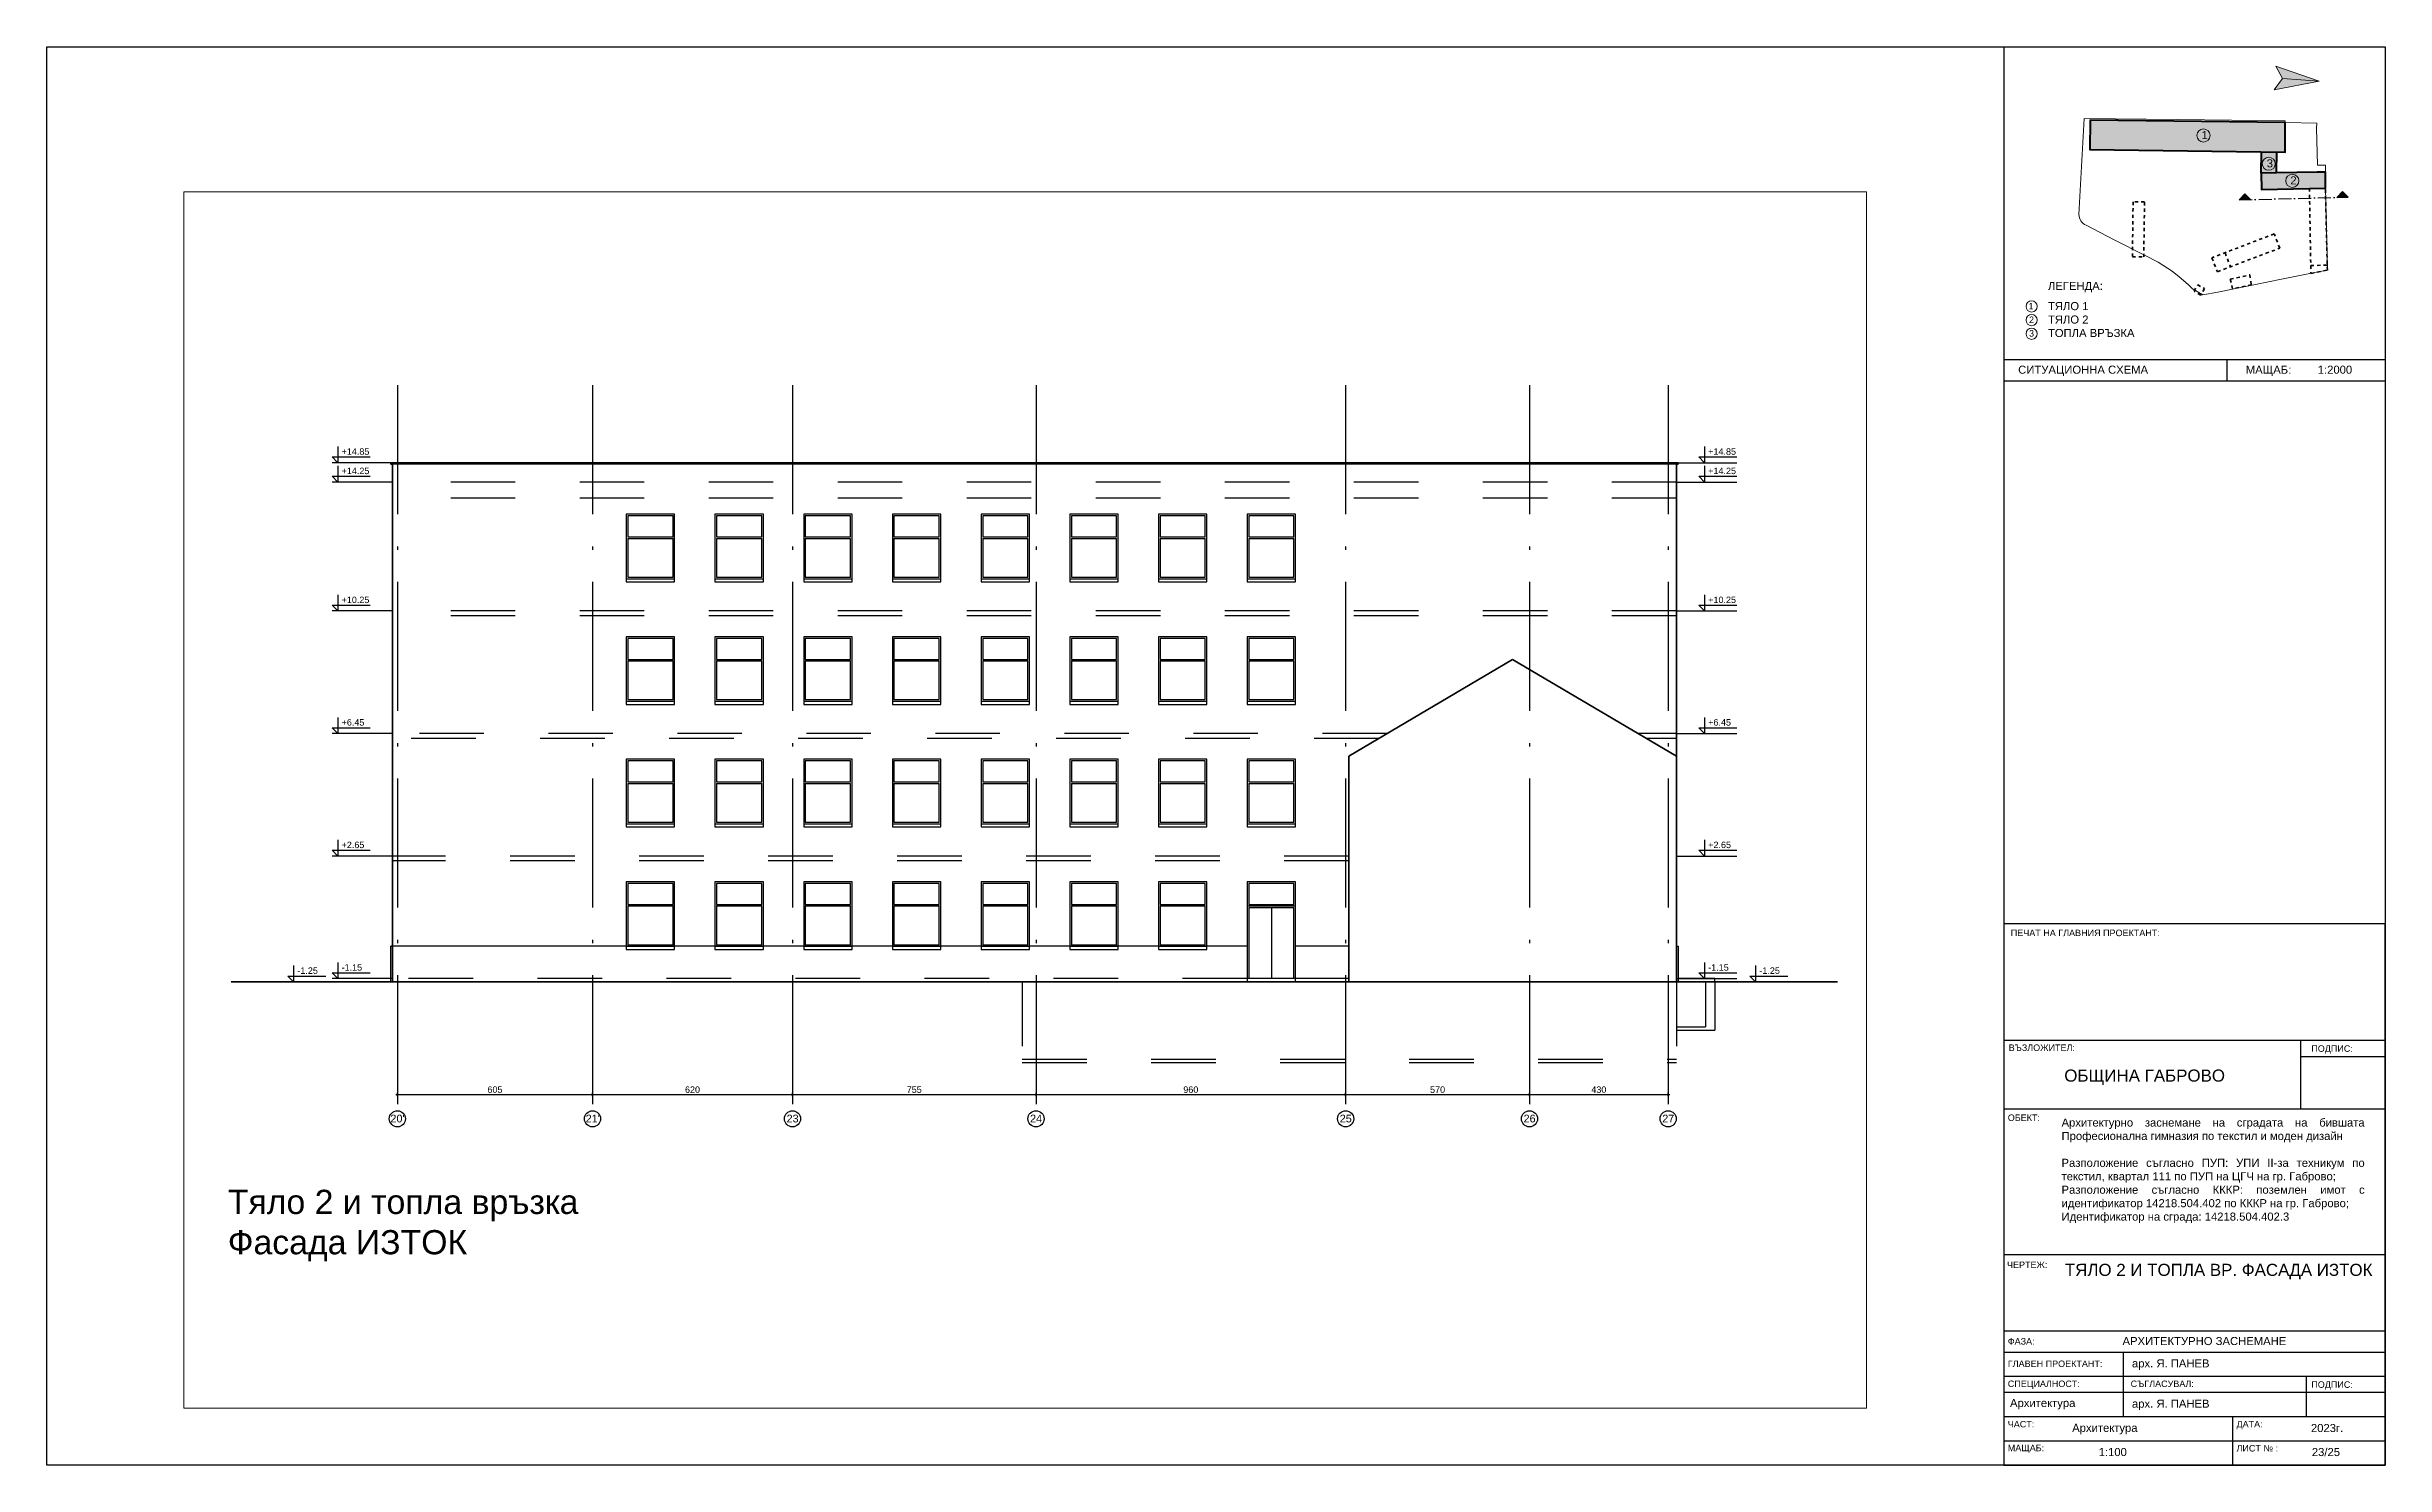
# Paper-space layout 'Т2 ФАС ИЗТОК' of a CAD drawing. Header units: inches. Extents: x 20 to 745, y 5 to 445.
# The model-space entities are those that its viewports show. They can reach past a viewport. Long polylines and large blocks are cut down to what shows.
import ezdxf

# ---------------------------------------------------------------- set-up
doc = ezdxf.new("R2010")
doc.units = ezdxf.units.IN
doc.header["$MEASUREMENT"] = 0
doc.linetypes.add('DashDot', pattern=[0.6, 0.4, -0.1, 0, -0.1])
doc.linetypes.add('Hidden', pattern=[0.4, 0.2, -0.2])
for name, color, linetype, lineweight in [('Линия на разрез', 252, 'DashDot', 25), ('Надписи коти външни', 252, 'Continuous', 25), ('Надписи нива', 252, 'Continuous', 25), ('Надписи Оси', 252, 'Continuous', 25), ('Оси', 252, 'DashDot', 25), ('Ситуация дебела линия', 7, 'Continuous', 70), ('Ситуация имот', 7, 'Continuous', 20), ('Ситуация тънка линия', 7, 'Continuous', 35), ('Фасади Разрези дебело', 7, 'Continuous', 35), ('Фасади Разрези пунктир', 253, 'Hidden', 25), ('Фасади Разрези тънко', 253, 'Continuous', 25)]:
    doc.layers.add(name, color=color, linetype=linetype, lineweight=lineweight)
doc.layers.add('Ситуация щрих', color=7, linetype='Continuous', lineweight=18, true_color=0xdbdbdb, transparency=0.25)
doc.styles.add('Arial Regular', font='arial.ttf')
doc.styles.get("Standard").update_dxf_attribs({"font": 'arial.ttf'})
doc.dimstyles.new('Annotative', dxfattribs={"dimscale": 0, "dimtxt": 20, "dimasz": 5, "dimexe": 5, "dimexo": 5, "dimgap": 5, "dimtad": 1, "dimdec": 0, "dimzin": 0, "dimdsep": 46, "dimtxsty": 'Standard', "dimblk": 'ARCHTICK', "dimcen": 5, "dimdle": 5, "dimadec": 0, "dimazin": 0, "dimtfac": 1, "dimtdec": 0, "dimtofl": 0, "dimtmove": 0, "dimatfit": 3, "dimldrblk": 'ARCHTICK', "dimfxl": 5, "dimfxlon": 1, "dimtolj": 1, "dimtzin": 0, "dimarcsym": 1})

psp = doc.layouts.new('Т2 ФАС ИЗТОК')

# ---------------------------------------------------------------- texts
at = {"attachment_point": 1}
for s, insert, char_height, width in [('{\\C256;\\c0;1}', (688.04, 418.86), 2.5, 2.3512), ('{\\C256;\\c0;3}', (708.29, 410.09), 2.5, 2.3512), ('{\\C256;\\c0;2}', (715.59, 404.81), 2.5, 2.3512), ('\\pxsm1.5;{\\C256;\\c0;ЛЕГЕНДА:\\P\\psm1;ТЯЛО 1\\PТЯЛО 2\\P\\psm1.5;ТОПЛА ВРЪЗКА}', (640.44, 372.06), 2.5, 104.1364), ('\\pxqc;{\\C256;\\c0;1}', (633.73, 365.57), 2, 2.9389), ('\\pxqc;{\\C256;\\c0;3}', (633.88, 357.1), 2, 2.9389), ('\\pxqc;{\\C256;\\c0;2}', (633.88, 361.33), 2, 2.9389), ('СИТУАЦИОННА СХЕМА', (631.21, 346.09), 2.5, 70.9204), ('МАЩАБ:', (701.78, 346.09), 2.5, 50.9509), ('1:2000', (724.09, 346.09), 2.5, 50.9509), ('ПЕЧАТ НА ГЛАВНИЯ ПРОЕКТАНТ:', (628.91, 171.14), 2, 50.1152), ('{\\fArial|b0|i0|c204|p34;ВЪЗЛОЖИТЕЛ}:', (628.27, 135.54), 2, 39.9093), ('{\\fArial|b0|i0|c204|p34;ПОДПИС:}', (722.09, 135.27), 2, 39.9093), ('ОБЩИНА ГАБРОВО', (645.51, 127.77), 3.75, 99.9482), ('ОБЕКТ:', (627.99, 113.83), 2, 39.9093), ('\\pxqj;{\\C256;\\c0;Архитектурно заснемане на сградата на бившата Професионална гимназия по текстил и моден дизайн\\P\\PРазположение съгласно ПУП: УПИ II-за техникум по текстил, квартал 111 по ПУП на ЦГЧ на гр. Габрово;\\PРазположение съгласно КККР: поземлен имот с идентификатор 14218.504.402 по КККР на гр. Габрово;\\PИдентификатор на сграда: 14218.504.402.3}', (644.66, 112.58), 2.5, 93.7065), ('{\\fArial|b0|i0|c204|p34;ЧЕРТЕЖ}:', (627.75, 68.2), 2, 39.9093), ('ТЯЛО 2 И ТОПЛА ВР. ФАСАДА ИЗТОК', (645.68, 67.51), 3.75, 103.8157), ('{\\fArial|b0|i0|c204|p34;ФАЗА}:', (627.99, 44.47), 2, 39.9093), ('АРХИТЕКТУРНО ЗАСНЕМАНЕ', (663.56, 44.81), 2.5, 70.9204), ('ГЛАВЕН ПРОЕКТАНТ:', (627.99, 37.51), 2, 39.9093), ('  арх. Я. ПАНЕВ', (664.55, 37.88), 2.5, 70.9204), ('СПЕЦИАЛНОСТ:', (627.99, 31.3), 2, 39.9093), ('СЪГЛАСУВАЛ:', (666.09, 31.3), 2, 39.9093), ('{\\fArial|b0|i0|c204|p34;ПОДПИС:}', (722.09, 31.05), 2, 39.9093), ('Архитектура', (628.68, 25.59), 2.5, 70.9204), ('  арх. Я. ПАНЕВ', (664.55, 25.38), 2.5, 70.9204), ('ЧАСТ{\\fArial|b0|i0|c238|p34;:}', (627.99, 18.77), 2, 39.9093), ('{\\fArial|b0|i0|c204|p34;Архитектура}', (647.96, 17.88), 2.5, 70.9204), ('{\\fArial|b0|i0|c204|p34;ДАТА}:', (698.9, 18.8), 2, 39.9093), ('{\\fArial|b0|i0|c162|p34;   }2023г{\\fArial|b0|i0|c162|p34;.}', (719.07, 17.83), 2.5, 70.9204), ('{\\fArial|b0|i0|c204|p34;МАЩАБ}:', (627.99, 11.39), 2, 39.9093), ('   1:100', (653.26, 10.38), 2.5, 70.9204), ('{\\fArial|b0|i0|c204|p34;ЛИСТ № }:', (698.9, 11.3), 2, 39.9093), ('  23/25', (720.32, 10.38), 2.5, 70.9204)]:
    psp.add_mtext(s, dxfattribs=dict(at, insert=insert, char_height=char_height, width=width))

msp = doc.modelspace()

# ---------------------------------------------------------------- texts
at = {"ltscale": 10, "insert": (26537.1, 17855.6), "char_height": 75, "width": 1216.339, "attachment_point": 2, "style": 'Arial Regular'}
msp.add_mtext('\\pxql;Тяло 2 и топла връзка\\PФасада ИЗТОК', dxfattribs=at)
at = {"layer": 'Надписи нива', "ltscale": 10, "char_height": 20, "width": 180.489, "attachment_point": 1, "style": 'Arial Regular'}
for s, insert in [('+14.85', (26281.7, 20155.4)), ('+14.85', (30518.8, 20155.4)), ('+14.25', (26281.7, 20095.4)), ('+14.25', (30518.8, 20095.4)), ('+10.25', (26281.7, 19695.4)), ('+10.25', (30518.8, 19695.4)), ('+6.45', (26281.7, 19315.4)), ('+6.45', (30518.8, 19315.4)), ('+2.65', (26281.7, 18935.4)), ('+2.65', (30518.8, 18935.4)), ('-1.25', (26144.5, 18545.4)), ('-1.15', (26281.7, 18555.4)), ('-1.15', (30518.8, 18555.4)), ('-1.25', (30677.4, 18545.4))]:
    msp.add_mtext(s, dxfattribs=dict(at, insert=insert))
at = {"layer": 'Надписи Оси', "ltscale": 100, "char_height": 24, "width": 27.213, "attachment_point": 1, "style": 'Arial Regular'}
for s, insert in [("\\pxqc;20'", (26441.4, 18088.6)), ("\\pxqc;21'", (27046.7, 18088.6)), ('\\pxqc;23', (27666.4, 18088.6)), ('\\pxqc;24', (28421.4, 18088.6)), ('\\pxqc;25', (29381.4, 18088.6)), ('\\pxqc;26', (29951.4, 18088.6)), ('\\pxqc;27', (30381.4, 18088.6))]:
    msp.add_mtext(s, dxfattribs=dict(at, insert=insert))

# ---------------------------------------------------------------- blocks, each defined once
blk = doc.blocks.new('_ArchTick')
at = {"color": 0, "linetype": 'ByBlock', "const_width": 0.15}
blk.add_lwpolyline([(-0.5, -0.5), (0.5, 0.5)], dxfattribs=at)
blk = doc.blocks.new('*D7034')
at = {"layer": 'Defpoints', "color": 0, "ltscale": 10, "transparency": 16777216}
for p in [(27059.7, 18150.9), (26454.7, 18100.9), (27059.7, 18100.9)]:
    blk.add_point(p, dxfattribs=at)
at = {"layer": 'Надписи коти външни', "color": 0, "lineweight": -2, "ltscale": 10, "transparency": 16777216}
for p, q in [((26449.7, 18150.9), (27064.7, 18150.9)), ((26454.7, 18145.9), (26454.7, 18155.9)), ((27059.7, 18145.9), (27059.7, 18155.9))]:
    blk.add_line(p, q, dxfattribs=at)
at = {"layer": 'Надписи коти външни', "color": 0, "lineweight": -2, "ltscale": 10, "transparency": 16777216, "xscale": 5, "yscale": 5, "zscale": 5, "rotation": 180}
blk.add_blockref('_ArchTick', (26454.7, 18150.9), dxfattribs=at)
at = {"layer": 'Надписи коти външни', "color": 0, "lineweight": -2, "ltscale": 10, "transparency": 16777216, "xscale": 5, "yscale": 5, "zscale": 5}
blk.add_blockref('_ArchTick', (27059.7, 18150.9), dxfattribs=at)
at = {"layer": 'Надписи коти външни', "color": 0, "ltscale": 10, "transparency": 16777216, "insert": (26757.2, 18166.1), "char_height": 20, "attachment_point": 5}
blk.add_mtext('\\A1;605', dxfattribs=at)
blk = doc.blocks.new('*D7035')
at = {"layer": 'Defpoints', "color": 0, "ltscale": 10, "transparency": 16777216}
for p in [(27679.7, 18150.9), (27059.7, 18100.9), (27679.7, 18100.9)]:
    blk.add_point(p, dxfattribs=at)
at = {"layer": 'Надписи коти външни', "color": 0, "lineweight": -2, "ltscale": 10, "transparency": 16777216}
for p, q in [((27054.7, 18150.9), (27684.7, 18150.9)), ((27059.7, 18145.9), (27059.7, 18155.9)), ((27679.7, 18145.9), (27679.7, 18155.9))]:
    blk.add_line(p, q, dxfattribs=at)
at = {"layer": 'Надписи коти външни', "color": 0, "lineweight": -2, "ltscale": 10, "transparency": 16777216, "xscale": 5, "yscale": 5, "zscale": 5, "rotation": 180}
blk.add_blockref('_ArchTick', (27059.7, 18150.9), dxfattribs=at)
at = {"layer": 'Надписи коти външни', "color": 0, "lineweight": -2, "ltscale": 10, "transparency": 16777216, "xscale": 5, "yscale": 5, "zscale": 5}
blk.add_blockref('_ArchTick', (27679.7, 18150.9), dxfattribs=at)
at = {"layer": 'Надписи коти външни', "color": 0, "ltscale": 10, "transparency": 16777216, "insert": (27369.7, 18166.1), "char_height": 20, "attachment_point": 5}
blk.add_mtext('\\A1;620', dxfattribs=at)
blk = doc.blocks.new('*D7036')
at = {"layer": 'Defpoints', "color": 0, "ltscale": 10, "transparency": 16777216}
for p in [(28434.7, 18150.9), (27679.7, 18100.9), (28434.7, 18100.9)]:
    blk.add_point(p, dxfattribs=at)
at = {"layer": 'Надписи коти външни', "color": 0, "lineweight": -2, "ltscale": 10, "transparency": 16777216}
for p, q in [((27674.7, 18150.9), (28439.7, 18150.9)), ((27679.7, 18145.9), (27679.7, 18155.9)), ((28434.7, 18145.9), (28434.7, 18155.9))]:
    blk.add_line(p, q, dxfattribs=at)
at = {"layer": 'Надписи коти външни', "color": 0, "lineweight": -2, "ltscale": 10, "transparency": 16777216, "xscale": 5, "yscale": 5, "zscale": 5, "rotation": 180}
blk.add_blockref('_ArchTick', (27679.7, 18150.9), dxfattribs=at)
at = {"layer": 'Надписи коти външни', "color": 0, "lineweight": -2, "ltscale": 10, "transparency": 16777216, "xscale": 5, "yscale": 5, "zscale": 5}
blk.add_blockref('_ArchTick', (28434.7, 18150.9), dxfattribs=at)
at = {"layer": 'Надписи коти външни', "color": 0, "ltscale": 10, "transparency": 16777216, "insert": (28057.2, 18166.1), "char_height": 20, "attachment_point": 5}
blk.add_mtext('\\A1;755', dxfattribs=at)
blk = doc.blocks.new('*D7037')
at = {"layer": 'Defpoints', "color": 0, "ltscale": 10, "transparency": 16777216}
for p in [(29394.7, 18150.9), (28434.7, 18100.9), (29394.7, 18100.9)]:
    blk.add_point(p, dxfattribs=at)
at = {"layer": 'Надписи коти външни', "color": 0, "lineweight": -2, "ltscale": 10, "transparency": 16777216}
for p, q in [((28429.7, 18150.9), (29399.7, 18150.9)), ((28434.7, 18145.9), (28434.7, 18155.9)), ((29394.7, 18145.9), (29394.7, 18155.9))]:
    blk.add_line(p, q, dxfattribs=at)
at = {"layer": 'Надписи коти външни', "color": 0, "lineweight": -2, "ltscale": 10, "transparency": 16777216, "xscale": 5, "yscale": 5, "zscale": 5, "rotation": 180}
blk.add_blockref('_ArchTick', (28434.7, 18150.9), dxfattribs=at)
at = {"layer": 'Надписи коти външни', "color": 0, "lineweight": -2, "ltscale": 10, "transparency": 16777216, "xscale": 5, "yscale": 5, "zscale": 5}
blk.add_blockref('_ArchTick', (29394.7, 18150.9), dxfattribs=at)
at = {"layer": 'Надписи коти външни', "color": 0, "ltscale": 10, "transparency": 16777216, "insert": (28914.7, 18166.1), "char_height": 20, "attachment_point": 5}
blk.add_mtext('\\A1;960', dxfattribs=at)
blk = doc.blocks.new('*D7038')
at = {"layer": 'Defpoints', "color": 0, "ltscale": 10, "transparency": 16777216}
for p in [(29964.7, 18150.9), (29394.7, 18100.9), (29964.7, 18100.9)]:
    blk.add_point(p, dxfattribs=at)
at = {"layer": 'Надписи коти външни', "color": 0, "lineweight": -2, "ltscale": 10, "transparency": 16777216}
for p, q in [((29389.7, 18150.9), (29969.7, 18150.9)), ((29394.7, 18145.9), (29394.7, 18155.9)), ((29964.7, 18145.9), (29964.7, 18155.9))]:
    blk.add_line(p, q, dxfattribs=at)
at = {"layer": 'Надписи коти външни', "color": 0, "lineweight": -2, "ltscale": 10, "transparency": 16777216, "xscale": 5, "yscale": 5, "zscale": 5, "rotation": 180}
blk.add_blockref('_ArchTick', (29394.7, 18150.9), dxfattribs=at)
at = {"layer": 'Надписи коти външни', "color": 0, "lineweight": -2, "ltscale": 10, "transparency": 16777216, "xscale": 5, "yscale": 5, "zscale": 5}
blk.add_blockref('_ArchTick', (29964.7, 18150.9), dxfattribs=at)
at = {"layer": 'Надписи коти външни', "color": 0, "ltscale": 10, "transparency": 16777216, "insert": (29679.7, 18166.1), "char_height": 20, "attachment_point": 5}
blk.add_mtext('\\A1;570', dxfattribs=at)
blk = doc.blocks.new('*D7039')
at = {"layer": 'Defpoints', "color": 0, "ltscale": 10, "transparency": 16777216}
for p in [(30394.7, 18150.9), (29964.7, 18100.9), (30394.7, 18100.9)]:
    blk.add_point(p, dxfattribs=at)
at = {"layer": 'Надписи коти външни', "color": 0, "lineweight": -2, "ltscale": 10, "transparency": 16777216}
for p, q in [((29959.7, 18150.9), (30399.7, 18150.9)), ((29964.7, 18145.9), (29964.7, 18155.9)), ((30394.7, 18145.9), (30394.7, 18155.9))]:
    blk.add_line(p, q, dxfattribs=at)
at = {"layer": 'Надписи коти външни', "color": 0, "lineweight": -2, "ltscale": 10, "transparency": 16777216, "xscale": 5, "yscale": 5, "zscale": 5, "rotation": 180}
blk.add_blockref('_ArchTick', (29964.7, 18150.9), dxfattribs=at)
at = {"layer": 'Надписи коти външни', "color": 0, "lineweight": -2, "ltscale": 10, "transparency": 16777216, "xscale": 5, "yscale": 5, "zscale": 5}
blk.add_blockref('_ArchTick', (30394.7, 18150.9), dxfattribs=at)
at = {"layer": 'Надписи коти външни', "color": 0, "ltscale": 10, "transparency": 16777216, "insert": (30179.7, 18166.1), "char_height": 20, "attachment_point": 5}
blk.add_mtext('\\A1;430', dxfattribs=at)

# ---------------------------------------------------------------- dimensions: what is measured, and where the dimension line sits
at = {"layer": 'Надписи коти външни', "ltscale": 10}
for p1, p2, picture, middle in [((26454.7, 18100.9), (27059.7, 18100.9), '*D7034', (26757.2, 18166.1)), ((27059.7, 18100.9), (27679.7, 18100.9), '*D7035', (27369.7, 18166.1)), ((27679.7, 18100.9), (28434.7, 18100.9), '*D7036', (28057.2, 18166.1)), ((28434.7, 18100.9), (29394.7, 18100.9), '*D7037', (28914.7, 18166.1)), ((29394.7, 18100.9), (29964.7, 18100.9), '*D7038', (29679.7, 18166.1)), ((29964.7, 18100.9), (30394.7, 18100.9), '*D7039', (30179.7, 18166.1))]:
    dim = msp.add_aligned_dim(p1=p1, p2=p2, distance=50, dimstyle='Annotative', override={"dimscale": 0, "dimtix": 0, "dimtofl": 0, "dimtmove": 0, "dimatfit": 3}, dxfattribs=at)
    dim.commit()
    dim.dimension.update_dxf_attribs({"geometry": picture, "text_midpoint": middle})

# ---------------------------------------------------------------- linework, layer by layer
at = {"layer": 'Надписи нива', "ltscale": 10}
for p, q in [((26270.1, 20160.9), (26270.1, 20110.9)), ((30507.1, 20160.9), (30507.1, 20110.9)), ((26252.4, 20128.6), (26370.1, 20128.6)), ((26270.1, 20110.9), (26252.4, 20128.6)), ((26270.1, 20100.9), (26270.1, 20050.9)), ((30489.4, 20128.6), (30607.1, 20128.6)), ((30507.1, 20110.9), (30489.4, 20128.6)), ((30507.1, 20100.9), (30507.1, 20050.9)), ((26252.4, 20068.6), (26370.1, 20068.6)), ((26270.1, 20050.9), (26252.4, 20068.6)), ((30489.4, 20068.6), (30607.1, 20068.6)), ((30507.1, 20050.9), (30489.4, 20068.6)), ((26252.4, 19668.6), (26370.1, 19668.6)), ((26270.1, 19650.9), (26252.4, 19668.6)), ((26270.1, 19700.9), (26270.1, 19650.9)), ((30489.4, 19668.6), (30607.1, 19668.6)), ((30507.1, 19650.9), (30489.4, 19668.6)), ((30507.1, 19700.9), (30507.1, 19650.9)), ((26252.4, 19288.6), (26370.1, 19288.6)), ((26270.1, 19270.9), (26252.4, 19288.6)), ((26270.1, 19320.9), (26270.1, 19270.9)), ((30489.4, 19288.6), (30607.1, 19288.6)), ((30507.1, 19270.9), (30489.4, 19288.6)), ((30507.1, 19320.9), (30507.1, 19270.9)), ((26270.1, 18940.9), (26270.1, 18890.9)), ((30507.1, 18940.9), (30507.1, 18890.9)), ((26252.4, 18908.6), (26370.1, 18908.6)), ((26270.1, 18890.9), (26252.4, 18908.6)), ((30489.4, 18908.6), (30607.1, 18908.6)), ((30507.1, 18890.9), (30489.4, 18908.6)), ((26270.1, 18560.9), (26270.1, 18510.9)), ((30507.1, 18560.9), (30507.1, 18510.9)), ((26115.1, 18518.6), (26232.8, 18518.6)), ((26132.8, 18500.9), (26115.1, 18518.6)), ((26132.8, 18550.9), (26132.8, 18500.9)), ((26252.4, 18528.6), (26370.1, 18528.6)), ((26270.1, 18510.9), (26252.4, 18528.6)), ((30489.4, 18528.6), (30607.1, 18528.6)), ((30507.1, 18510.9), (30489.4, 18528.6)), ((30648, 18518.6), (30765.7, 18518.6)), ((30665.7, 18500.9), (30648, 18518.6)), ((30665.7, 18550.9), (30665.7, 18500.9))]:
    msp.add_line(p, q, dxfattribs=at)
at = {"layer": 'Надписи нива', "linetype": 'Hidden', "ltscale": 10}
for p, q in [((26439.3, 20110.9), (26252.4, 20110.9)), ((30420.2, 20110.9), (30607.1, 20110.9)), ((26439.3, 20050.9), (26252.4, 20050.9)), ((30420.2, 20050.9), (30607.1, 20050.9)), ((26439.3, 19650.9), (26252.4, 19650.9)), ((30420.2, 19650.9), (30607.1, 19650.9)), ((26439.3, 19270.9), (26252.4, 19270.9)), ((30420.2, 19270.9), (30607.1, 19270.9)), ((26439.3, 18890.9), (26252.4, 18890.9)), ((30420.2, 18890.9), (30607.1, 18890.9)), ((26439.3, 18510.9), (26252.4, 18510.9)), ((30420.2, 18510.9), (30607.1, 18510.9))]:
    msp.add_line(p, q, dxfattribs=at)
at = {"layer": 'Надписи Оси', "ltscale": 50}
for centre in [(26454.7, 18075.9), (27059.7, 18075.9), (27679.7, 18075.9), (28434.7, 18075.9), (29394.7, 18075.9), (29964.7, 18075.9), (30394.7, 18075.9)]:
    msp.add_circle(centre, 25, dxfattribs=at)
at = {"layer": 'Оси', "ltscale": 10}
for p, q in [((26454.7, 20350.9), (26454.7, 18100.9)), ((27059.7, 20350.9), (27059.7, 18100.9)), ((27679.7, 20350.9), (27679.7, 18100.9)), ((28434.7, 20350.9), (28434.7, 18100.9)), ((29394.7, 20350.9), (29394.7, 18100.9)), ((29964.7, 20350.9), (29964.7, 18100.9)), ((30394.7, 20350.9), (30394.7, 18100.9))]:
    msp.add_line(p, q, dxfattribs=at)
at = {"layer": 'Фасади Разрези дебело', "ltscale": 10, "extrusion": (1.22465e-16, 1, -2.22045e-16)}
msp.add_line((30425.2, 20110.9), (26434.3, 20110.9), dxfattribs=at)
at = {"layer": 'Фасади Разрези дебело', "ltscale": 10}
for p, q in [((26434.3, 20110.9), (26434.3, 20105.9)), ((26439.3, 20105.9), (26434.3, 20105.9)), ((26439.3, 20105.9), (26439.3, 18610.9)), ((30420.2, 20105.9), (30420.2, 19200.9)), ((30420.2, 20105.9), (30425.2, 20105.9)), ((30425.2, 20110.9), (30425.2, 20105.9)), ((29912.3, 19500.9), (29404.4, 19200.9)), ((29912.3, 19500.9), (30420.2, 19200.9)), ((29404.4, 19200.9), (29404.4, 18500.9)), ((30420.2, 19200.9), (30420.2, 18500.9)), ((26434.3, 18610.9), (26434.3, 18500.9)), ((26439.3, 18610.9), (26434.3, 18610.9))]:
    msp.add_line(p, q, dxfattribs=at)
at = {"layer": 'Фасади Разрези дебело', "ltscale": 10, "extrusion": (-1.2091e-15, 1, -2.22045e-16)}
msp.add_line((30920.2, 18500.9), (25939.3, 18500.9), dxfattribs=at)
at = {"layer": 'Фасади Разрези пунктир', "ltscale": 10, "extrusion": (1.22465e-16, 1, -2.22045e-16)}
for p, q in [((30420.2, 20050.9), (26439.3, 20050.9)), ((30420.2, 20000.9), (26439.3, 20000.9)), ((30420.2, 19650.9), (26439.3, 19650.9)), ((30420.2, 19635.9), (26439.3, 19635.9)), ((29522.9, 19270.9), (26439.3, 19270.9)), ((29497.5, 19255.9), (26439.3, 19255.9)), ((30420.2, 19270.9), (30301.7, 19270.9)), ((30420.2, 19255.9), (30327.1, 19255.9)), ((29404.4, 18890.9), (26439.3, 18890.9)), ((29404.4, 18875.9), (26439.3, 18875.9)), ((29089.4, 18510.9), (26439.3, 18510.9)), ((29404.4, 18510.9), (29239.4, 18510.9))]:
    msp.add_line(p, q, dxfattribs=at)
at = {"layer": 'Фасади Разрези пунктир', "ltscale": 10}
for p, q in [((26439.3, 18610.9), (26439.3, 18500.9)), ((28391.9, 18500.9), (28391.9, 18250.9)), ((30420.2, 18500.9), (30420.2, 18250.9)), ((30510.2, 18500.9), (30510.2, 18360.9)), ((30539.8, 18500.9), (30539.8, 18350.9))]:
    msp.add_line(p, q, dxfattribs=at)
at = {"layer": 'Фасади Разрези пунктир', "ltscale": 10, "extrusion": (7.84095e-16, 1, -2.22045e-16)}
for p, q in [((30420.2, 18360.9), (30510.2, 18360.9)), ((30420.2, 18350.9), (30539.8, 18350.9))]:
    msp.add_line(p, q, dxfattribs=at)
at = {"layer": 'Фасади Разрези пунктир', "ltscale": 10, "extrusion": (-1.22465e-16, 1, -2.22045e-16)}
for p, q in [((28391.9, 18260.9), (30420.2, 18260.9)), ((28391.9, 18250.9), (30420.2, 18250.9))]:
    msp.add_line(p, q, dxfattribs=at)
at = {"layer": 'Фасади Разрези тънко', "ltscale": 10, "extrusion": (1.22465e-16, 1, -2.22045e-16)}
for p, q in [((30420.2, 20105.9), (26439.3, 20105.9)), ((29239.4, 18510.9), (29089.4, 18510.9))]:
    msp.add_line(p, q, dxfattribs=at)
at = {"layer": 'Фасади Разрези тънко', "ltscale": 10}
for p, q in [((27314.4, 19950.9), (27164.4, 19950.9)), ((27164.4, 19950.9), (27164.4, 19750.9)), ((27309.4, 19945.9), (27169.4, 19945.9)), ((27169.4, 19945.9), (27169.4, 19880.9)), ((27309.4, 19880.9), (27309.4, 19945.9)), ((27314.4, 19750.9), (27314.4, 19950.9)), ((27589.4, 19950.9), (27439.4, 19950.9)), ((27439.4, 19950.9), (27439.4, 19750.9)), ((27584.4, 19945.9), (27444.4, 19945.9)), ((27444.4, 19945.9), (27444.4, 19880.9)), ((27584.4, 19880.9), (27584.4, 19945.9)), ((27589.4, 19750.9), (27589.4, 19950.9)), ((27864.4, 19950.9), (27714.4, 19950.9)), ((27714.4, 19950.9), (27714.4, 19750.9)), ((27859.4, 19945.9), (27719.4, 19945.9)), ((27719.4, 19945.9), (27719.4, 19880.9)), ((27859.4, 19880.9), (27859.4, 19945.9)), ((27864.4, 19750.9), (27864.4, 19950.9)), ((28139.4, 19950.9), (27989.4, 19950.9)), ((27989.4, 19950.9), (27989.4, 19750.9)), ((28134.4, 19945.9), (27994.4, 19945.9)), ((27994.4, 19945.9), (27994.4, 19880.9)), ((28134.4, 19880.9), (28134.4, 19945.9)), ((28139.4, 19750.9), (28139.4, 19950.9)), ((28414.4, 19950.9), (28264.4, 19950.9)), ((28264.4, 19950.9), (28264.4, 19750.9)), ((28409.4, 19945.9), (28269.4, 19945.9)), ((28269.4, 19945.9), (28269.4, 19880.9)), ((28409.4, 19880.9), (28409.4, 19945.9)), ((28414.4, 19750.9), (28414.4, 19950.9)), ((28689.4, 19950.9), (28539.4, 19950.9)), ((28539.4, 19950.9), (28539.4, 19750.9)), ((28684.4, 19945.9), (28544.4, 19945.9)), ((28544.4, 19945.9), (28544.4, 19880.9)), ((28684.4, 19880.9), (28684.4, 19945.9)), ((28689.4, 19750.9), (28689.4, 19950.9)), ((28964.4, 19950.9), (28814.4, 19950.9)), ((28814.4, 19950.9), (28814.4, 19750.9)), ((28959.4, 19945.9), (28819.4, 19945.9)), ((28819.4, 19945.9), (28819.4, 19880.9)), ((28959.4, 19880.9), (28959.4, 19945.9)), ((28964.4, 19750.9), (28964.4, 19950.9)), ((29239.4, 19950.9), (29089.4, 19950.9)), ((29089.4, 19950.9), (29089.4, 19750.9)), ((29234.4, 19945.9), (29094.4, 19945.9)), ((29094.4, 19945.9), (29094.4, 19880.9)), ((29234.4, 19880.9), (29234.4, 19945.9)), ((29239.4, 19750.9), (29239.4, 19950.9)), ((27169.4, 19880.9), (27309.4, 19880.9)), ((27169.4, 19875.9), (27169.4, 19755.9)), ((27169.4, 19875.9), (27309.4, 19875.9)), ((27309.4, 19755.9), (27309.4, 19875.9)), ((27444.4, 19880.9), (27584.4, 19880.9)), ((27444.4, 19875.9), (27444.4, 19755.9)), ((27444.4, 19875.9), (27584.4, 19875.9)), ((27584.4, 19755.9), (27584.4, 19875.9)), ((27719.4, 19880.9), (27859.4, 19880.9)), ((27719.4, 19875.9), (27719.4, 19755.9)), ((27719.4, 19875.9), (27859.4, 19875.9)), ((27859.4, 19755.9), (27859.4, 19875.9)), ((27994.4, 19880.9), (28134.4, 19880.9)), ((27994.4, 19875.9), (27994.4, 19755.9)), ((27994.4, 19875.9), (28134.4, 19875.9)), ((28134.4, 19755.9), (28134.4, 19875.9)), ((28269.4, 19880.9), (28409.4, 19880.9)), ((28269.4, 19875.9), (28269.4, 19755.9)), ((28269.4, 19875.9), (28409.4, 19875.9)), ((28409.4, 19755.9), (28409.4, 19875.9)), ((28544.4, 19880.9), (28684.4, 19880.9)), ((28544.4, 19875.9), (28544.4, 19755.9)), ((28544.4, 19875.9), (28684.4, 19875.9)), ((28684.4, 19755.9), (28684.4, 19875.9)), ((28819.4, 19880.9), (28959.4, 19880.9)), ((28819.4, 19875.9), (28819.4, 19755.9)), ((28819.4, 19875.9), (28959.4, 19875.9)), ((28959.4, 19755.9), (28959.4, 19875.9)), ((29094.4, 19880.9), (29234.4, 19880.9)), ((29094.4, 19875.9), (29094.4, 19755.9)), ((29094.4, 19875.9), (29234.4, 19875.9)), ((29234.4, 19755.9), (29234.4, 19875.9)), ((27164.4, 19750.9), (27164.4, 19740.9)), ((27164.4, 19750.9), (27314.4, 19750.9)), ((27164.4, 19740.9), (27314.4, 19740.9)), ((27169.4, 19755.9), (27309.4, 19755.9)), ((27314.4, 19740.9), (27314.4, 19750.9)), ((27439.4, 19750.9), (27439.4, 19740.9)), ((27439.4, 19750.9), (27589.4, 19750.9)), ((27439.4, 19740.9), (27589.4, 19740.9)), ((27444.4, 19755.9), (27584.4, 19755.9)), ((27589.4, 19740.9), (27589.4, 19750.9)), ((27714.4, 19750.9), (27714.4, 19740.9)), ((27714.4, 19750.9), (27864.4, 19750.9)), ((27714.4, 19740.9), (27864.4, 19740.9)), ((27719.4, 19755.9), (27859.4, 19755.9)), ((27864.4, 19740.9), (27864.4, 19750.9)), ((27989.4, 19750.9), (27989.4, 19740.9)), ((27989.4, 19750.9), (28139.4, 19750.9)), ((27989.4, 19740.9), (28139.4, 19740.9)), ((27994.4, 19755.9), (28134.4, 19755.9)), ((28139.4, 19740.9), (28139.4, 19750.9)), ((28264.4, 19750.9), (28264.4, 19740.9)), ((28264.4, 19750.9), (28414.4, 19750.9)), ((28264.4, 19740.9), (28414.4, 19740.9)), ((28269.4, 19755.9), (28409.4, 19755.9)), ((28414.4, 19740.9), (28414.4, 19750.9)), ((28539.4, 19750.9), (28539.4, 19740.9)), ((28539.4, 19750.9), (28689.4, 19750.9)), ((28539.4, 19740.9), (28689.4, 19740.9)), ((28544.4, 19755.9), (28684.4, 19755.9)), ((28689.4, 19740.9), (28689.4, 19750.9)), ((28814.4, 19750.9), (28814.4, 19740.9)), ((28814.4, 19750.9), (28964.4, 19750.9)), ((28814.4, 19740.9), (28964.4, 19740.9)), ((28819.4, 19755.9), (28959.4, 19755.9)), ((28964.4, 19740.9), (28964.4, 19750.9)), ((29089.4, 19750.9), (29089.4, 19740.9)), ((29089.4, 19750.9), (29239.4, 19750.9)), ((29089.4, 19740.9), (29239.4, 19740.9)), ((29094.4, 19755.9), (29234.4, 19755.9)), ((29239.4, 19740.9), (29239.4, 19750.9)), ((27314.4, 19570.9), (27164.4, 19570.9)), ((27164.4, 19570.9), (27164.4, 19370.9)), ((27309.4, 19565.9), (27169.4, 19565.9)), ((27169.4, 19565.9), (27169.4, 19500.9)), ((27309.4, 19500.9), (27309.4, 19565.9)), ((27314.4, 19370.9), (27314.4, 19570.9)), ((27589.4, 19570.9), (27439.4, 19570.9)), ((27439.4, 19570.9), (27439.4, 19370.9)), ((27584.4, 19565.9), (27444.4, 19565.9)), ((27444.4, 19565.9), (27444.4, 19500.9)), ((27584.4, 19500.9), (27584.4, 19565.9)), ((27589.4, 19370.9), (27589.4, 19570.9)), ((27864.4, 19570.9), (27714.4, 19570.9)), ((27714.4, 19570.9), (27714.4, 19370.9)), ((27859.4, 19565.9), (27719.4, 19565.9)), ((27719.4, 19565.9), (27719.4, 19500.9)), ((27859.4, 19500.9), (27859.4, 19565.9)), ((27864.4, 19370.9), (27864.4, 19570.9)), ((28139.4, 19570.9), (27989.4, 19570.9)), ((27989.4, 19570.9), (27989.4, 19370.9)), ((28134.4, 19565.9), (27994.4, 19565.9)), ((27994.4, 19565.9), (27994.4, 19500.9)), ((28134.4, 19500.9), (28134.4, 19565.9)), ((28139.4, 19370.9), (28139.4, 19570.9)), ((28414.4, 19570.9), (28264.4, 19570.9)), ((28264.4, 19570.9), (28264.4, 19370.9)), ((28409.4, 19565.9), (28269.4, 19565.9)), ((28269.4, 19565.9), (28269.4, 19500.9)), ((28409.4, 19500.9), (28409.4, 19565.9)), ((28414.4, 19370.9), (28414.4, 19570.9)), ((28689.4, 19570.9), (28539.4, 19570.9)), ((28539.4, 19570.9), (28539.4, 19370.9)), ((28684.4, 19565.9), (28544.4, 19565.9)), ((28544.4, 19565.9), (28544.4, 19500.9)), ((28684.4, 19500.9), (28684.4, 19565.9)), ((28689.4, 19370.9), (28689.4, 19570.9)), ((28964.4, 19570.9), (28814.4, 19570.9)), ((28814.4, 19570.9), (28814.4, 19370.9)), ((28959.4, 19565.9), (28819.4, 19565.9)), ((28819.4, 19565.9), (28819.4, 19500.9)), ((28959.4, 19500.9), (28959.4, 19565.9)), ((28964.4, 19370.9), (28964.4, 19570.9)), ((29239.4, 19570.9), (29089.4, 19570.9)), ((29089.4, 19570.9), (29089.4, 19370.9)), ((29234.4, 19565.9), (29094.4, 19565.9)), ((29094.4, 19565.9), (29094.4, 19500.9)), ((29234.4, 19500.9), (29234.4, 19565.9)), ((29239.4, 19370.9), (29239.4, 19570.9)), ((27169.4, 19500.9), (27309.4, 19500.9)), ((27169.4, 19495.9), (27169.4, 19375.9)), ((27169.4, 19495.9), (27309.4, 19495.9)), ((27309.4, 19375.9), (27309.4, 19495.9)), ((27444.4, 19500.9), (27584.4, 19500.9)), ((27444.4, 19495.9), (27444.4, 19375.9)), ((27444.4, 19495.9), (27584.4, 19495.9)), ((27584.4, 19375.9), (27584.4, 19495.9)), ((27719.4, 19500.9), (27859.4, 19500.9)), ((27719.4, 19495.9), (27719.4, 19375.9)), ((27719.4, 19495.9), (27859.4, 19495.9)), ((27859.4, 19375.9), (27859.4, 19495.9)), ((27994.4, 19500.9), (28134.4, 19500.9)), ((27994.4, 19495.9), (27994.4, 19375.9)), ((27994.4, 19495.9), (28134.4, 19495.9)), ((28134.4, 19375.9), (28134.4, 19495.9)), ((28269.4, 19500.9), (28409.4, 19500.9)), ((28269.4, 19495.9), (28269.4, 19375.9)), ((28269.4, 19495.9), (28409.4, 19495.9)), ((28409.4, 19375.9), (28409.4, 19495.9)), ((28544.4, 19500.9), (28684.4, 19500.9)), ((28544.4, 19495.9), (28544.4, 19375.9)), ((28544.4, 19495.9), (28684.4, 19495.9)), ((28684.4, 19375.9), (28684.4, 19495.9)), ((28819.4, 19500.9), (28959.4, 19500.9)), ((28819.4, 19495.9), (28819.4, 19375.9)), ((28819.4, 19495.9), (28959.4, 19495.9)), ((28959.4, 19375.9), (28959.4, 19495.9)), ((29094.4, 19500.9), (29234.4, 19500.9)), ((29094.4, 19495.9), (29094.4, 19375.9)), ((29094.4, 19495.9), (29234.4, 19495.9)), ((29234.4, 19375.9), (29234.4, 19495.9)), ((27164.4, 19370.9), (27164.4, 19360.9)), ((27164.4, 19370.9), (27314.4, 19370.9)), ((27164.4, 19360.9), (27314.4, 19360.9)), ((27169.4, 19375.9), (27309.4, 19375.9)), ((27314.4, 19360.9), (27314.4, 19370.9)), ((27439.4, 19370.9), (27439.4, 19360.9)), ((27439.4, 19370.9), (27589.4, 19370.9)), ((27439.4, 19360.9), (27589.4, 19360.9)), ((27444.4, 19375.9), (27584.4, 19375.9)), ((27589.4, 19360.9), (27589.4, 19370.9)), ((27714.4, 19370.9), (27714.4, 19360.9)), ((27714.4, 19370.9), (27864.4, 19370.9)), ((27714.4, 19360.9), (27864.4, 19360.9)), ((27719.4, 19375.9), (27859.4, 19375.9)), ((27864.4, 19360.9), (27864.4, 19370.9)), ((27989.4, 19370.9), (27989.4, 19360.9)), ((27989.4, 19370.9), (28139.4, 19370.9)), ((27989.4, 19360.9), (28139.4, 19360.9)), ((27994.4, 19375.9), (28134.4, 19375.9)), ((28139.4, 19360.9), (28139.4, 19370.9)), ((28264.4, 19370.9), (28264.4, 19360.9)), ((28264.4, 19370.9), (28414.4, 19370.9)), ((28264.4, 19360.9), (28414.4, 19360.9)), ((28269.4, 19375.9), (28409.4, 19375.9)), ((28414.4, 19360.9), (28414.4, 19370.9)), ((28539.4, 19370.9), (28539.4, 19360.9)), ((28539.4, 19370.9), (28689.4, 19370.9)), ((28539.4, 19360.9), (28689.4, 19360.9)), ((28544.4, 19375.9), (28684.4, 19375.9)), ((28689.4, 19360.9), (28689.4, 19370.9)), ((28814.4, 19370.9), (28814.4, 19360.9)), ((28814.4, 19370.9), (28964.4, 19370.9)), ((28814.4, 19360.9), (28964.4, 19360.9)), ((28819.4, 19375.9), (28959.4, 19375.9)), ((28964.4, 19360.9), (28964.4, 19370.9)), ((29089.4, 19370.9), (29089.4, 19360.9)), ((29089.4, 19370.9), (29239.4, 19370.9)), ((29089.4, 19360.9), (29239.4, 19360.9)), ((29094.4, 19375.9), (29234.4, 19375.9)), ((29239.4, 19360.9), (29239.4, 19370.9)), ((27314.4, 19190.9), (27164.4, 19190.9)), ((27164.4, 19190.9), (27164.4, 18990.9)), ((27309.4, 19185.9), (27169.4, 19185.9)), ((27169.4, 19185.9), (27169.4, 19120.9)), ((27309.4, 19120.9), (27309.4, 19185.9)), ((27314.4, 18990.9), (27314.4, 19190.9)), ((27589.4, 19190.9), (27439.4, 19190.9)), ((27439.4, 19190.9), (27439.4, 18990.9)), ((27584.4, 19185.9), (27444.4, 19185.9)), ((27444.4, 19185.9), (27444.4, 19120.9)), ((27584.4, 19120.9), (27584.4, 19185.9)), ((27589.4, 18990.9), (27589.4, 19190.9)), ((27864.4, 19190.9), (27714.4, 19190.9)), ((27714.4, 19190.9), (27714.4, 18990.9)), ((27859.4, 19185.9), (27719.4, 19185.9)), ((27719.4, 19185.9), (27719.4, 19120.9)), ((27859.4, 19120.9), (27859.4, 19185.9)), ((27864.4, 18990.9), (27864.4, 19190.9)), ((28139.4, 19190.9), (27989.4, 19190.9)), ((27989.4, 19190.9), (27989.4, 18990.9)), ((28134.4, 19185.9), (27994.4, 19185.9)), ((27994.4, 19185.9), (27994.4, 19120.9)), ((28134.4, 19120.9), (28134.4, 19185.9)), ((28139.4, 18990.9), (28139.4, 19190.9)), ((28414.4, 19190.9), (28264.4, 19190.9)), ((28264.4, 19190.9), (28264.4, 18990.9)), ((28409.4, 19185.9), (28269.4, 19185.9)), ((28269.4, 19185.9), (28269.4, 19120.9)), ((28409.4, 19120.9), (28409.4, 19185.9)), ((28414.4, 18990.9), (28414.4, 19190.9)), ((28689.4, 19190.9), (28539.4, 19190.9)), ((28539.4, 19190.9), (28539.4, 18990.9)), ((28684.4, 19185.9), (28544.4, 19185.9)), ((28544.4, 19185.9), (28544.4, 19120.9)), ((28684.4, 19120.9), (28684.4, 19185.9)), ((28689.4, 18990.9), (28689.4, 19190.9)), ((28964.4, 19190.9), (28814.4, 19190.9)), ((28814.4, 19190.9), (28814.4, 18990.9)), ((28959.4, 19185.9), (28819.4, 19185.9)), ((28819.4, 19185.9), (28819.4, 19120.9)), ((28959.4, 19120.9), (28959.4, 19185.9)), ((28964.4, 18990.9), (28964.4, 19190.9)), ((29239.4, 19190.9), (29089.4, 19190.9)), ((29089.4, 19190.9), (29089.4, 18990.9)), ((29234.4, 19185.9), (29094.4, 19185.9)), ((29094.4, 19185.9), (29094.4, 19120.9)), ((29234.4, 19120.9), (29234.4, 19185.9)), ((29239.4, 18990.9), (29239.4, 19190.9)), ((27169.4, 19120.9), (27309.4, 19120.9)), ((27169.4, 19115.9), (27169.4, 18995.9)), ((27169.4, 19115.9), (27309.4, 19115.9)), ((27309.4, 18995.9), (27309.4, 19115.9)), ((27444.4, 19120.9), (27584.4, 19120.9)), ((27444.4, 19115.9), (27444.4, 18995.9)), ((27444.4, 19115.9), (27584.4, 19115.9)), ((27584.4, 18995.9), (27584.4, 19115.9)), ((27719.4, 19120.9), (27859.4, 19120.9)), ((27719.4, 19115.9), (27719.4, 18995.9)), ((27719.4, 19115.9), (27859.4, 19115.9)), ((27859.4, 18995.9), (27859.4, 19115.9)), ((27994.4, 19120.9), (28134.4, 19120.9)), ((27994.4, 19115.9), (27994.4, 18995.9)), ((27994.4, 19115.9), (28134.4, 19115.9)), ((28134.4, 18995.9), (28134.4, 19115.9)), ((28269.4, 19120.9), (28409.4, 19120.9)), ((28269.4, 19115.9), (28269.4, 18995.9)), ((28269.4, 19115.9), (28409.4, 19115.9)), ((28409.4, 18995.9), (28409.4, 19115.9)), ((28544.4, 19120.9), (28684.4, 19120.9)), ((28544.4, 19115.9), (28544.4, 18995.9)), ((28544.4, 19115.9), (28684.4, 19115.9)), ((28684.4, 18995.9), (28684.4, 19115.9)), ((28819.4, 19120.9), (28959.4, 19120.9)), ((28819.4, 19115.9), (28819.4, 18995.9)), ((28819.4, 19115.9), (28959.4, 19115.9)), ((28959.4, 18995.9), (28959.4, 19115.9)), ((29094.4, 19120.9), (29234.4, 19120.9)), ((29094.4, 19115.9), (29094.4, 18995.9)), ((29094.4, 19115.9), (29234.4, 19115.9)), ((29234.4, 18995.9), (29234.4, 19115.9)), ((27169.4, 18995.9), (27309.4, 18995.9)), ((27444.4, 18995.9), (27584.4, 18995.9)), ((27719.4, 18995.9), (27859.4, 18995.9)), ((27994.4, 18995.9), (28134.4, 18995.9)), ((28269.4, 18995.9), (28409.4, 18995.9)), ((28544.4, 18995.9), (28684.4, 18995.9)), ((28819.4, 18995.9), (28959.4, 18995.9)), ((29094.4, 18995.9), (29234.4, 18995.9)), ((27164.4, 18990.9), (27164.4, 18980.9)), ((27164.4, 18990.9), (27314.4, 18990.9)), ((27164.4, 18980.9), (27314.4, 18980.9)), ((27314.4, 18980.9), (27314.4, 18990.9)), ((27439.4, 18990.9), (27439.4, 18980.9)), ((27439.4, 18990.9), (27589.4, 18990.9)), ((27439.4, 18980.9), (27589.4, 18980.9)), ((27589.4, 18980.9), (27589.4, 18990.9)), ((27714.4, 18990.9), (27714.4, 18980.9)), ((27714.4, 18990.9), (27864.4, 18990.9)), ((27714.4, 18980.9), (27864.4, 18980.9)), ((27864.4, 18980.9), (27864.4, 18990.9)), ((27989.4, 18990.9), (27989.4, 18980.9)), ((27989.4, 18990.9), (28139.4, 18990.9)), ((27989.4, 18980.9), (28139.4, 18980.9)), ((28139.4, 18980.9), (28139.4, 18990.9)), ((28264.4, 18990.9), (28264.4, 18980.9)), ((28264.4, 18990.9), (28414.4, 18990.9)), ((28264.4, 18980.9), (28414.4, 18980.9)), ((28414.4, 18980.9), (28414.4, 18990.9)), ((28539.4, 18990.9), (28539.4, 18980.9)), ((28539.4, 18990.9), (28689.4, 18990.9)), ((28539.4, 18980.9), (28689.4, 18980.9)), ((28689.4, 18980.9), (28689.4, 18990.9)), ((28814.4, 18990.9), (28814.4, 18980.9)), ((28814.4, 18990.9), (28964.4, 18990.9)), ((28814.4, 18980.9), (28964.4, 18980.9)), ((28964.4, 18980.9), (28964.4, 18990.9)), ((29089.4, 18990.9), (29089.4, 18980.9)), ((29089.4, 18990.9), (29239.4, 18990.9)), ((29089.4, 18980.9), (29239.4, 18980.9)), ((29239.4, 18980.9), (29239.4, 18990.9)), ((27314.4, 18810.9), (27164.4, 18810.9)), ((27164.4, 18810.9), (27164.4, 18610.9)), ((27309.4, 18805.9), (27169.4, 18805.9)), ((27169.4, 18805.9), (27169.4, 18740.9)), ((27309.4, 18740.9), (27309.4, 18805.9)), ((27314.4, 18610.9), (27314.4, 18810.9)), ((27589.4, 18810.9), (27439.4, 18810.9)), ((27439.4, 18810.9), (27439.4, 18610.9)), ((27584.4, 18805.9), (27444.4, 18805.9)), ((27444.4, 18805.9), (27444.4, 18740.9)), ((27584.4, 18740.9), (27584.4, 18805.9)), ((27589.4, 18610.9), (27589.4, 18810.9)), ((27864.4, 18810.9), (27714.4, 18810.9)), ((27714.4, 18810.9), (27714.4, 18610.9)), ((27859.4, 18805.9), (27719.4, 18805.9)), ((27719.4, 18805.9), (27719.4, 18740.9)), ((27859.4, 18740.9), (27859.4, 18805.9)), ((27864.4, 18610.9), (27864.4, 18810.9)), ((28139.4, 18810.9), (27989.4, 18810.9)), ((27989.4, 18810.9), (27989.4, 18610.9)), ((28134.4, 18805.9), (27994.4, 18805.9)), ((27994.4, 18805.9), (27994.4, 18740.9)), ((28134.4, 18740.9), (28134.4, 18805.9)), ((28139.4, 18610.9), (28139.4, 18810.9)), ((28414.4, 18810.9), (28264.4, 18810.9)), ((28264.4, 18810.9), (28264.4, 18610.9)), ((28409.4, 18805.9), (28269.4, 18805.9)), ((28269.4, 18805.9), (28269.4, 18740.9)), ((28409.4, 18740.9), (28409.4, 18805.9)), ((28414.4, 18610.9), (28414.4, 18810.9)), ((28689.4, 18810.9), (28539.4, 18810.9)), ((28539.4, 18810.9), (28539.4, 18610.9)), ((28684.4, 18805.9), (28544.4, 18805.9)), ((28544.4, 18805.9), (28544.4, 18740.9)), ((28684.4, 18740.9), (28684.4, 18805.9)), ((28689.4, 18610.9), (28689.4, 18810.9)), ((28964.4, 18810.9), (28814.4, 18810.9)), ((28814.4, 18810.9), (28814.4, 18610.9)), ((28959.4, 18805.9), (28819.4, 18805.9)), ((28819.4, 18805.9), (28819.4, 18740.9)), ((28959.4, 18740.9), (28959.4, 18805.9)), ((28964.4, 18610.9), (28964.4, 18810.9)), ((29239.4, 18810.9), (29089.4, 18810.9)), ((29089.4, 18810.9), (29089.4, 18500.9)), ((29234.4, 18805.9), (29094.4, 18805.9)), ((29094.4, 18805.9), (29094.4, 18740.9)), ((29234.4, 18740.9), (29234.4, 18805.9)), ((29239.4, 18500.9), (29239.4, 18810.9)), ((27169.4, 18740.9), (27309.4, 18740.9)), ((27169.4, 18735.9), (27169.4, 18615.9)), ((27169.4, 18735.9), (27309.4, 18735.9)), ((27309.4, 18615.9), (27309.4, 18735.9)), ((27444.4, 18740.9), (27584.4, 18740.9)), ((27444.4, 18735.9), (27444.4, 18615.9)), ((27444.4, 18735.9), (27584.4, 18735.9)), ((27584.4, 18615.9), (27584.4, 18735.9)), ((27719.4, 18740.9), (27859.4, 18740.9)), ((27719.4, 18735.9), (27719.4, 18615.9)), ((27719.4, 18735.9), (27859.4, 18735.9)), ((27859.4, 18615.9), (27859.4, 18735.9)), ((27994.4, 18740.9), (28134.4, 18740.9)), ((27994.4, 18735.9), (27994.4, 18615.9)), ((27994.4, 18735.9), (28134.4, 18735.9)), ((28134.4, 18615.9), (28134.4, 18735.9)), ((28269.4, 18740.9), (28409.4, 18740.9)), ((28269.4, 18735.9), (28269.4, 18615.9)), ((28269.4, 18735.9), (28409.4, 18735.9)), ((28409.4, 18615.9), (28409.4, 18735.9)), ((28544.4, 18740.9), (28684.4, 18740.9)), ((28544.4, 18735.9), (28544.4, 18615.9)), ((28544.4, 18735.9), (28684.4, 18735.9)), ((28684.4, 18615.9), (28684.4, 18735.9)), ((28819.4, 18740.9), (28959.4, 18740.9)), ((28819.4, 18735.9), (28819.4, 18615.9)), ((28819.4, 18735.9), (28959.4, 18735.9)), ((28959.4, 18615.9), (28959.4, 18735.9)), ((29089.4, 18735.9), (29239.4, 18735.9)), ((29094.4, 18740.9), (29234.4, 18740.9)), ((29094.4, 18730.9), (29094.4, 18510.9)), ((29094.4, 18730.9), (29234.4, 18730.9)), ((29164.4, 18730.9), (29164.4, 18510.9)), ((29234.4, 18510.9), (29234.4, 18730.9)), ((27164.4, 18610.9), (27164.4, 18600.9)), ((27164.4, 18610.9), (27314.4, 18610.9)), ((27164.4, 18600.9), (27314.4, 18600.9)), ((27169.4, 18615.9), (27309.4, 18615.9)), ((27314.4, 18600.9), (27314.4, 18610.9)), ((27439.4, 18610.9), (27439.4, 18600.9)), ((27439.4, 18610.9), (27589.4, 18610.9)), ((27439.4, 18600.9), (27589.4, 18600.9)), ((27444.4, 18615.9), (27584.4, 18615.9)), ((27589.4, 18600.9), (27589.4, 18610.9)), ((27714.4, 18610.9), (27714.4, 18600.9)), ((27714.4, 18610.9), (27864.4, 18610.9)), ((27714.4, 18600.9), (27864.4, 18600.9)), ((27719.4, 18615.9), (27859.4, 18615.9)), ((27864.4, 18600.9), (27864.4, 18610.9)), ((27989.4, 18610.9), (27989.4, 18600.9)), ((27989.4, 18610.9), (28139.4, 18610.9)), ((27989.4, 18600.9), (28139.4, 18600.9)), ((27994.4, 18615.9), (28134.4, 18615.9)), ((28139.4, 18600.9), (28139.4, 18610.9)), ((28264.4, 18610.9), (28264.4, 18600.9)), ((28264.4, 18610.9), (28414.4, 18610.9)), ((28264.4, 18600.9), (28414.4, 18600.9)), ((28269.4, 18615.9), (28409.4, 18615.9)), ((28414.4, 18600.9), (28414.4, 18610.9)), ((28539.4, 18610.9), (28539.4, 18600.9)), ((28539.4, 18610.9), (28689.4, 18610.9)), ((28539.4, 18600.9), (28689.4, 18600.9)), ((28544.4, 18615.9), (28684.4, 18615.9)), ((28689.4, 18600.9), (28689.4, 18610.9)), ((28814.4, 18610.9), (28814.4, 18600.9)), ((28814.4, 18610.9), (28964.4, 18610.9)), ((28814.4, 18600.9), (28964.4, 18600.9)), ((28819.4, 18615.9), (28959.4, 18615.9)), ((28964.4, 18600.9), (28964.4, 18610.9)), ((30420.2, 18610.9), (30425.2, 18610.9)), ((30425.2, 18610.9), (30425.2, 18500.9)), ((30539.8, 18500.9), (30539.8, 18510.9))]:
    msp.add_line(p, q, dxfattribs=at)
at = {"layer": 'Фасади Разрези тънко', "ltscale": 10, "extrusion": (-1.2091e-15, 1, -2.22045e-16)}
for p, q in [((29089.4, 18610.9), (26439.3, 18610.9)), ((29404.4, 18610.9), (29239.4, 18610.9)), ((30539.8, 18510.9), (30425.2, 18510.9))]:
    msp.add_line(p, q, dxfattribs=at)

msp.set_redraw_order([(e.dxf.handle, doc.entitydb.next_handle()) for e in msp.query("TEXT MTEXT ATTDEF DIMENSION ARC_DIMENSION")])  # texts and dimensions are drawn at this point

# ---------------------------------------------------------------- hatches: boundary and pattern name
at = {"layer": 'Оси', "ltscale": 10}
h = psp.add_hatch(color=256, dxfattribs=at)
h.dxf.hatch_style = 1
h.paths.add_polyline_path([(703.27, 397.62), (701.46, 399.34), (699.74, 397.53)])
h = psp.add_hatch(color=256, dxfattribs=at)
h.dxf.hatch_style = 1
h.paths.add_polyline_path([(733.53, 398.36), (731.72, 400.08), (730, 398.27)])
at = {"layer": 'Ситуация дебела линия', "ltscale": 50}
h = psp.add_hatch(color=256, dxfattribs=at)
h.dxf.hatch_style = 1
h.paths.add_polyline_path([(724.5, 434.35), (713.12, 435.19), (710.55, 431.69)])
h = psp.add_hatch(color=256, dxfattribs=at)
h.dxf.hatch_style = 1
h.paths.add_polyline_path([(724.5, 434.35), (711.09, 439.02), (713.12, 435.19)])
at = {"layer": 'Ситуация щрих', "ltscale": 50}
h = psp.add_hatch(color=256, dxfattribs=at)
h.dxf.hatch_style = 1
h.paths.add_polyline_path([(714, 421.47), (653.52, 422.24), (653.42, 413.1), (714, 412.29)])
h.paths.add_polyline_path([(711.39, 412.32), (706.64, 412.39), (706.55, 405.81), (711.3, 405.86)])
h.paths.add_polyline_path([(726.51, 406.13), (723.92, 406.15), (711.3, 405.86), (706.55, 405.81), (706.67, 400.7), (726.52, 401.18)])

# ---------------------------------------------------------------- linework, layer by layer
for p, q in [((626.74, 445.01), (626.74, 5.03)), ((744.99, 347.92), (626.74, 347.92)), ((744.99, 341.33), (626.74, 341.33)), ((695.86, 347.92), (695.86, 341.33)), ((744.99, 172.93), (626.74, 172.93)), ((744.99, 5.03), (744.99, 172.93)), ((744.99, 136.76), (626.74, 136.76)), ((718.73, 136.76), (718.73, 115.51)), ((744.99, 131.76), (718.73, 131.76)), ((744.99, 115.51), (626.74, 115.51)), ((744.99, 70.29), (626.74, 70.29)), ((744.99, 46.63), (626.74, 46.63)), ((744.99, 40.05), (626.74, 40.05)), ((663.73, 40.05), (663.73, 20.05)), ((744.99, 32.55), (626.74, 32.55)), ((720.45, 32.55), (720.45, 20.05)), ((744.99, 27.55), (626.74, 27.55)), ((744.99, 20.05), (626.74, 20.05)), ((744.99, 20.05), (626.74, 20.05)), ((697.65, 20.05), (697.65, 5.03)), ((744.99, 12.55), (626.74, 12.55)), ((626.74, 5.03), (744.99, 5.03))]:
    psp.add_line(p, q)
at = {"ltscale": 50}
psp.add_lwpolyline([(19.99, 445.01), (745.01, 445.01), (744.99, 5.03), (19.99, 5.07)], close=True, dxfattribs=at)
at = {"layer": 'Линия на разрез', "ltscale": 10}
psp.add_line((699.74, 397.53), (733.53, 398.36), dxfattribs=at)
at = {"layer": 'Оси', "ltscale": 10}
for p, q in [((699.74, 397.53), (701.46, 399.34)), ((701.46, 399.34), (703.27, 397.62)), ((730, 398.27), (731.72, 400.08)), ((731.72, 400.08), (733.53, 398.36)), ((703.27, 397.62), (699.74, 397.53)), ((733.53, 398.36), (730, 398.27))]:
    psp.add_line(p, q, dxfattribs=at)
at = {"layer": 'Ситуация дебела линия', "lineweight": 9, "ltscale": 50}
psp.add_line((713.12, 435.19), (724.5, 434.35), dxfattribs=at)
psp.add_lwpolyline([(724.5, 434.35), (710.55, 431.69), (713.12, 435.19), (711.09, 439.02)], close=True, dxfattribs=at)
at = {"layer": 'Ситуация дебела линия', "ltscale": 5}
for points in [[(714, 421.47), (653.52, 422.24), (653.42, 413.1), (714, 412.29), (714, 421.47)], [(706.55, 405.81), (706.64, 412.39)], [(706.55, 405.81), (706.67, 400.7), (726.52, 401.18), (726.51, 406.13), (723.92, 406.15), (711.3, 405.86), (706.55, 405.81)], [(711.3, 405.86), (711.39, 412.32)]]:
    psp.add_lwpolyline(points, dxfattribs=at)
at = {"layer": 'Ситуация дебела линия', "lineweight": 15, "ltscale": 50}
for centre, radius in [((688.65, 417.48), 2.04), ((708.9, 408.72), 2.04), ((716.2, 403.44), 2.04), ((635.39, 364.47), 1.75), ((635.39, 360.23), 1.75), ((635.39, 356), 1.75)]:
    psp.add_circle(centre, radius, dxfattribs=at)
at = {"layer": 'Ситуация имот', "ltscale": 5}
psp.add_lwpolyline([(723.79, 421.32), (714, 421.47), (714.01, 422), (680.75, 422.41), (651.62, 422.71), (650.02, 393, 0.279322), (652.27, 389.65), (660.97, 385.16), (670.36, 380.32), (674.64, 378.15), (678.91, 375.39), (681.12, 373.68), (682.45, 372.52), (683.98, 371.15), (684.81, 370.33, 0.047912), (685.49, 369.78), (688.43, 368.04), (693.13, 368.92), (697.69, 369.77), (704.79, 371.29), (712.87, 372.91), (719.52, 374.23), (724.7, 375.25), (727.07, 375.7), (726.52, 401.18), (726.5, 408.31), (724.03, 408.23), (723.75, 419.79), (723.79, 421.32)], format="xyb", dxfattribs=at)
at = {"layer": 'Ситуация тънка линия', "linetype": 'Hidden', "ltscale": 5}
for points in [[(721.51, 401.06), (721.92, 377.12), (727.01, 377.28)], [(721.97, 374.72), (727.07, 375.7), (726.44, 401.18)], [(712.32, 382.56), (710.62, 386.95), (691.26, 379.58), (692.98, 375.23), (712.32, 382.56)], [(695.38, 381.14), (697.04, 376.77)], [(721.92, 377.12), (721.97, 374.72)]]:
    psp.add_lwpolyline(points, dxfattribs=at)
for points in [[(670.39, 396.91), (666.85, 396.91), (666.62, 379.83), (670.14, 379.81)], [(685.73, 369.21), (686.87, 371.19), (688.96, 369.99), (687.8, 367.97)], [(696.97, 372.91), (703.04, 374.27), (703.5, 371.21), (697.65, 369.97)]]:
    psp.add_lwpolyline(points, close=True, dxfattribs=at)

psp.set_redraw_order([(e.dxf.handle, doc.entitydb.next_handle()) for e in psp.query("TEXT MTEXT ATTDEF DIMENSION ARC_DIMENSION")])  # texts and dimensions are drawn at this point

# ---------------------------------------------------------------- viewports
at = {"layer": 'Defpoints', "ltscale": 50, "view_target_point": (28428.99, 19171.14)}
psp.add_viewport(center=(323.32, 211.39), size=(521.69, 377.2966), view_center_point=(-28.03, -106.32), view_height=3772.9665, dxfattribs=at)

doc.saveas('drawing.dxf')
